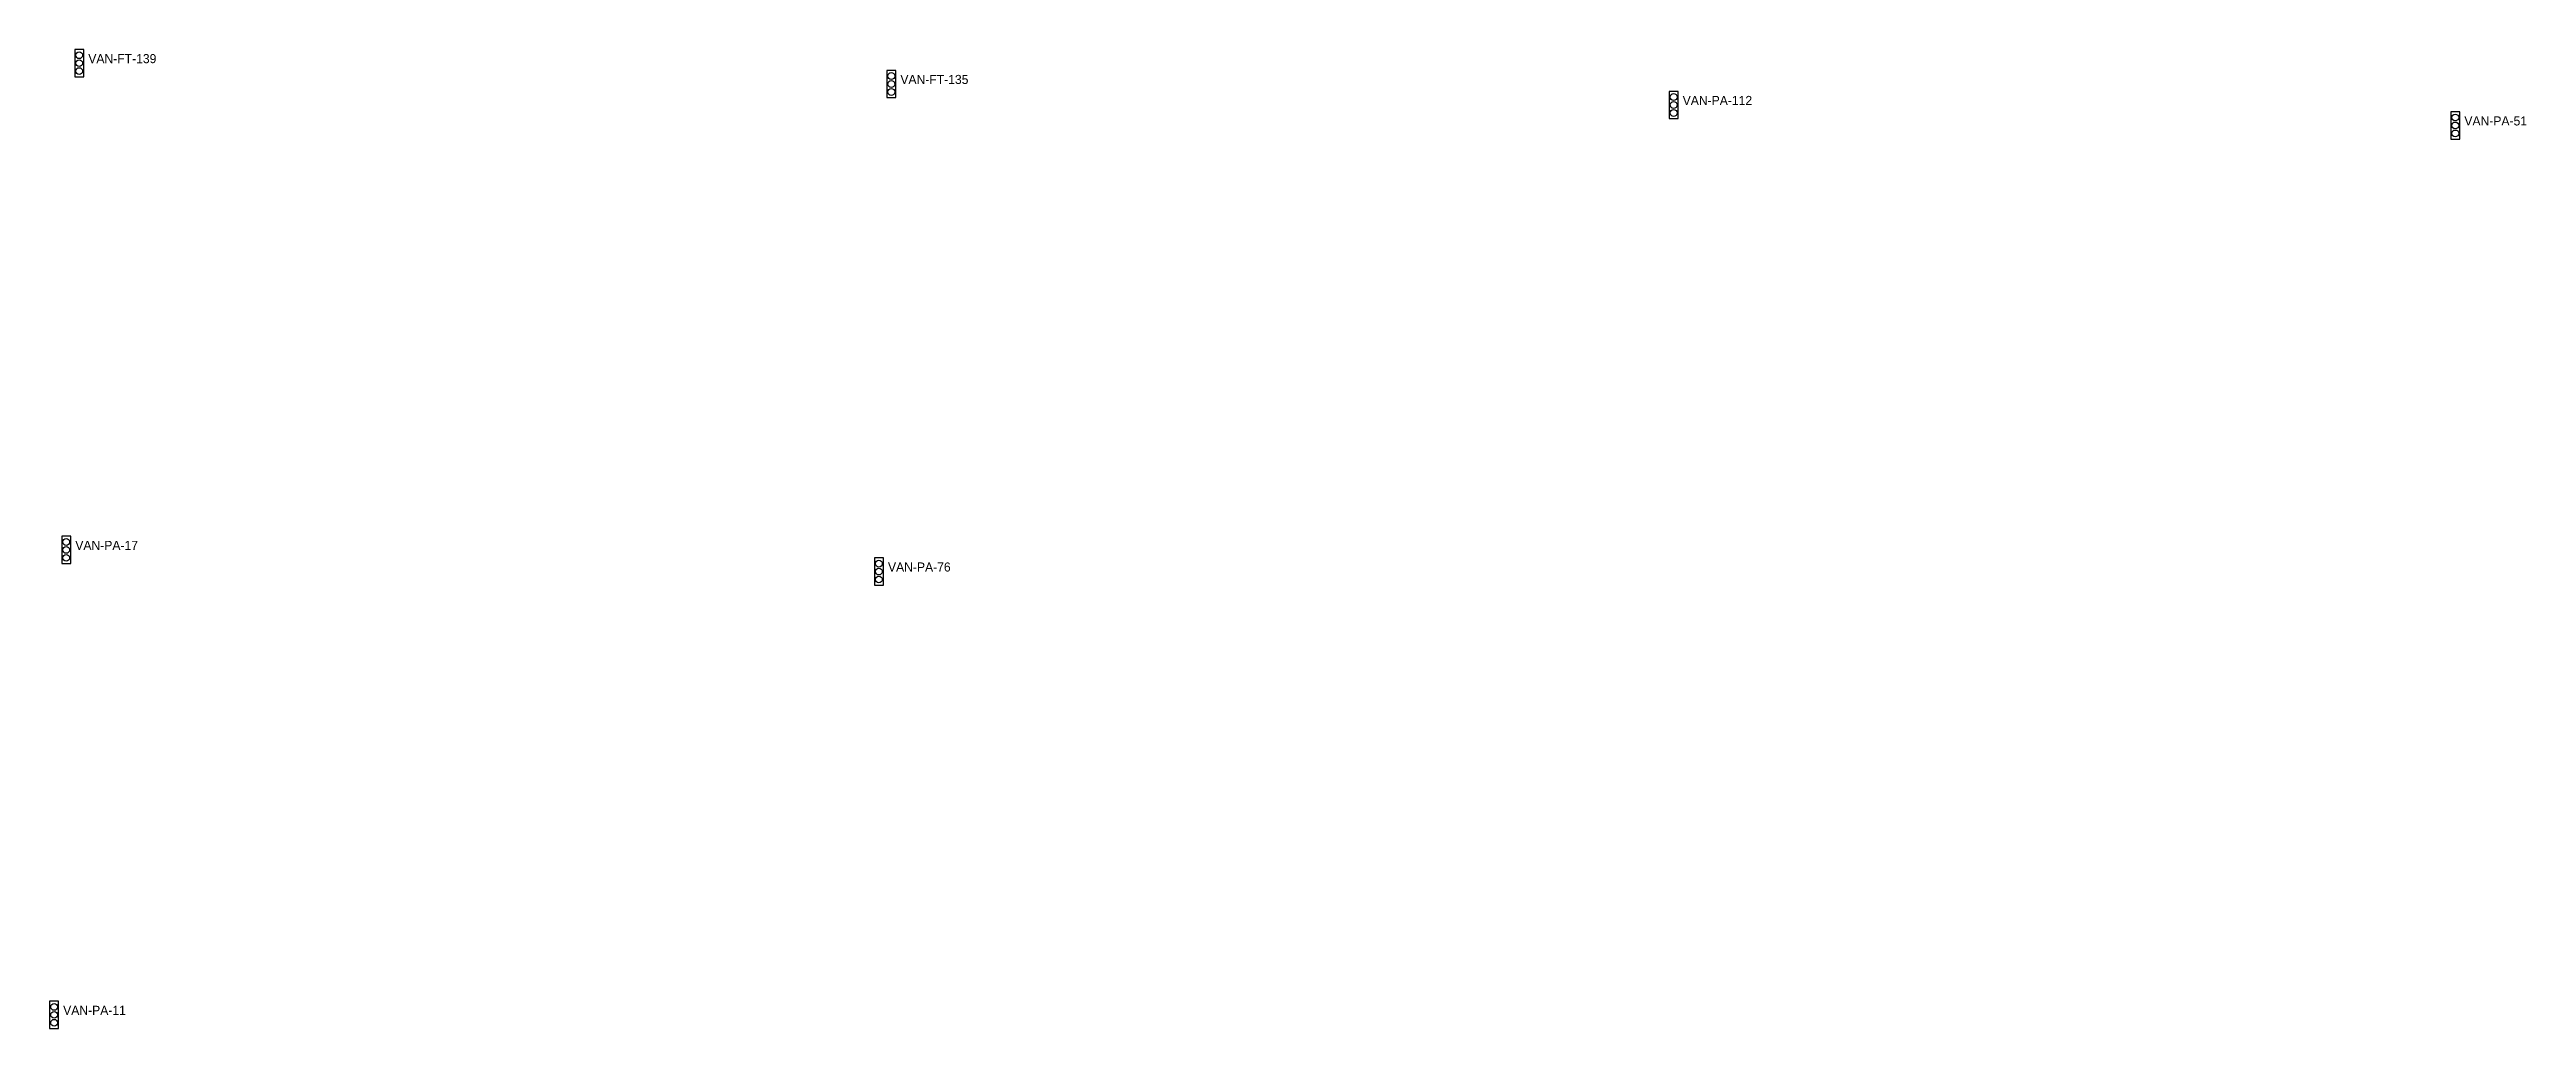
# Model space of a CAD drawing. Header units: inches. Extents: x 486474 to 494239, y 5455982 to 5459995.
# Drawn here: x 489913 to 490459, y 5456556 to 5456772 of the extents above; entities that cross this region are included whole.
import ezdxf

# ---------------------------------------------------------------- set-up
doc = ezdxf.new("R2010")
doc.units = ezdxf.units.IN
doc.header["$MEASUREMENT"] = 0
doc.layers.add('Traffic Signals', color=10, linetype='Continuous')

msp = doc.modelspace()

# ---------------------------------------------------------------- texts
at = {"layer": 'Traffic Signals', "color": 1}
for s, p in [('VAN-FT-139', (489921.13, 5456768.62)), ('VAN-FT-135', (490100.16, 5456764.03)), ('VAN-PA-112', (490272.63, 5456759.4)), ('VAN-PA-51', (490444.96, 5456754.89)), ('VAN-PA-17', (489918.27, 5456661.34)), ('VAN-PA-76', (490097.43, 5456656.57)), ('VAN-PA-11', (489915.59, 5456558.87))]:
    msp.add_text(s, height=2, dxfattribs=at).set_placement(p)

# ---------------------------------------------------------------- linework, layer by layer
at = {"layer": 'Traffic Signals', "color": 1}
for points in [[(489918.13, 5456765.62), (489920.13, 5456765.62), (489920.13, 5456771.62), (489918.13, 5456771.62)], [(490097.16, 5456761.03), (490099.16, 5456761.03), (490099.16, 5456767.03), (490097.16, 5456767.03)], [(490269.63, 5456756.4), (490271.63, 5456756.4), (490271.63, 5456762.4), (490269.63, 5456762.4)], [(490441.96, 5456751.89), (490443.96, 5456751.89), (490443.96, 5456757.89), (490441.96, 5456757.89)], [(489915.27, 5456658.34), (489917.27, 5456658.34), (489917.27, 5456664.34), (489915.27, 5456664.34)], [(490094.43, 5456653.57), (490096.43, 5456653.57), (490096.43, 5456659.57), (490094.43, 5456659.57)], [(489912.59, 5456555.87), (489914.59, 5456555.87), (489914.59, 5456561.87), (489912.59, 5456561.87)]]:
    msp.add_lwpolyline(points, close=True, dxfattribs=at)
for centre in [(489919.13, 5456770.37), (489919.13, 5456768.62), (489919.13, 5456766.87), (490098.16, 5456765.78), (490098.16, 5456764.03), (490098.16, 5456762.28), (490270.63, 5456761.15), (490270.63, 5456759.4), (490270.63, 5456757.65), (490442.96, 5456756.64), (490442.96, 5456754.89), (490442.96, 5456753.14), (489916.27, 5456663.09), (489916.27, 5456661.34), (489916.27, 5456659.59), (490095.43, 5456658.32), (490095.43, 5456656.57), (490095.43, 5456654.82), (489913.59, 5456560.62), (489913.59, 5456558.87), (489913.59, 5456557.12)]:
    msp.add_circle(centre, 0.75, dxfattribs=at)

msp.set_redraw_order([(e.dxf.handle, doc.entitydb.next_handle()) for e in msp.query("TEXT MTEXT ATTDEF DIMENSION ARC_DIMENSION")])  # texts and dimensions are drawn at this point

doc.saveas('drawing.dxf')
